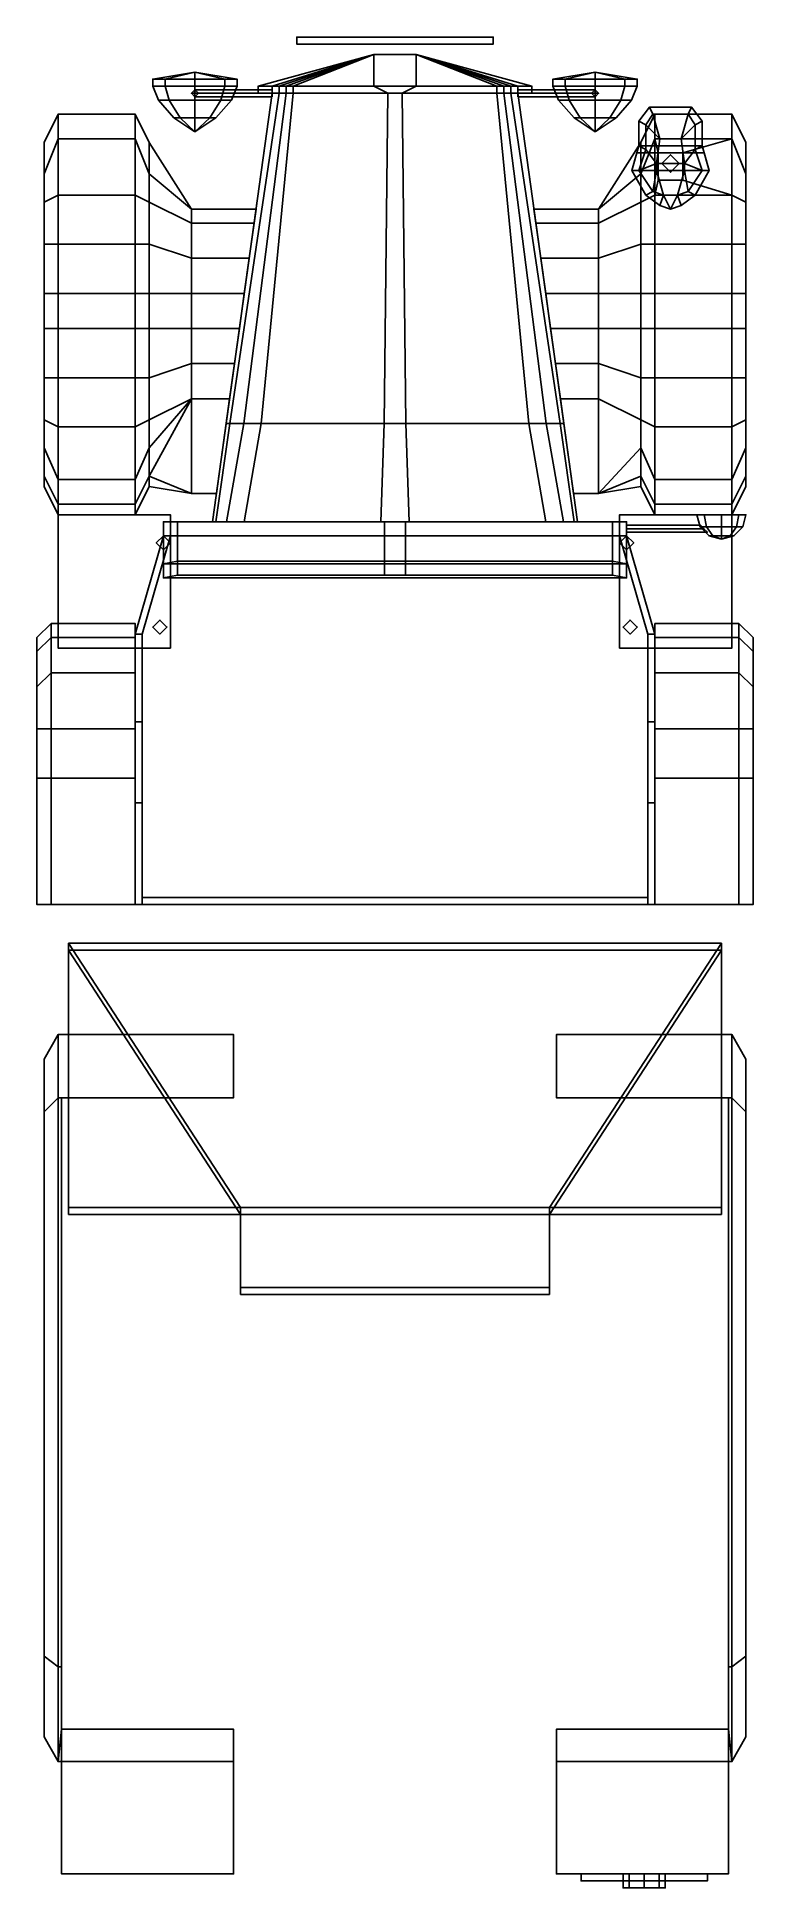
# Model space of a CAD drawing. Extents: x -1.02 to 1.02, y -2.73 to 2.54.
import ezdxf

# ---------------------------------------------------------------- set-up
doc = ezdxf.new("R2010")
doc.units = 0
doc.layers.get('0').update_dxf_attribs({"linetype": 'CONTINUOUS'})

msp = doc.modelspace()

# ---------------------------------------------------------------- linework, layer by layer
for points in [[(0.28, 2.54, 0.73), (0.28, 2.54, 0.57), (-0.28, 2.54, 0.57), (-0.28, 2.54, 0.73)], [(-0.28, 2.54, 0.57), (-0.28, 2.52, 0.57), (-0.28, 2.52, 0.73), (-0.28, 2.54, 0.73)], [(0.28, 2.54, 0.57), (0.28, 2.52, 0.57), (-0.28, 2.52, 0.57), (-0.28, 2.54, 0.57)], [(-0.28, 2.54, 0.73), (-0.28, 2.52, 0.73), (0.28, 2.52, 0.73), (0.28, 2.54, 0.73)], [(0.28, 2.52, 0.73), (0.28, 2.52, 0.57), (0.28, 2.54, 0.57), (0.28, 2.54, 0.73)], [(-0.06, 2.49, 0.58), (-0.39, 2.4, 0.54), (-0.35, 2.4, 0.88)], [(-0.06, 2.49, 0.58), (-0.35, 2.4, 0.51), (-0.39, 2.4, 0.54)], [(-0.06, 2.49, 0.58), (-0.35, 2.4, 0.88), (-0.33, 2.4, 0.91)], [(-0.06, 2.49, 0.58), (-0.33, 2.4, 0.91), (-0.31, 2.4, 0.93)], [(-0.06, 2.49, 0.58), (-0.31, 2.4, 0.93), (-0.29, 2.4, 0.94)], [(-0.06, 2.49, 0.58), (-0.29, 2.4, 0.94), (-0.06, 2.4, 0.97)], [(-0.28, 2.52, 0.73), (-0.28, 2.52, 0.57), (0.28, 2.52, 0.57), (0.28, 2.52, 0.73)], [(-0.06, 2.49, 0.58), (-0.06, 2.4, 0.97), (0.06, 2.4, 0.97), (0.06, 2.49, 0.58)], [(0.29, 2.4, 0.94), (0.29, 2.4, 0.94), (0.06, 2.49, 0.58), (0.06, 2.4, 0.97)], [(0.31, 2.4, 0.93), (0.31, 2.4, 0.93), (0.06, 2.49, 0.58), (0.29, 2.4, 0.94)], [(0.33, 2.4, 0.91), (0.33, 2.4, 0.91), (0.06, 2.49, 0.58), (0.31, 2.4, 0.93)], [(0.35, 2.4, 0.88), (0.35, 2.4, 0.88), (0.06, 2.49, 0.58), (0.33, 2.4, 0.91)], [(0.39, 2.4, 0.54), (0.39, 2.4, 0.54), (0.06, 2.49, 0.58), (0.35, 2.4, 0.88)], [(0.35, 2.4, 0.51), (0.35, 2.4, 0.51), (0.06, 2.49, 0.58), (0.39, 2.4, 0.54)], [(-0.6549, 2.42, 0.7651), (-0.69, 2.42, 0.85), (-0.57, 2.44, 0.85)], [(-0.69, 2.42, 0.85), (-0.6549, 2.42, 0.9349), (-0.57, 2.44, 0.85)], [(-0.57, 2.42, 0.73), (-0.6549, 2.42, 0.7651), (-0.57, 2.44, 0.85)], [(-0.6549, 2.42, 0.9349), (-0.57, 2.42, 0.97), (-0.57, 2.44, 0.85)], [(-0.45, 2.42, 0.85), (-0.4851, 2.42, 0.7651), (-0.57, 2.44, 0.85)], [(-0.4851, 2.42, 0.7651), (-0.57, 2.42, 0.73), (-0.57, 2.44, 0.85)], [(-0.57, 2.42, 0.97), (-0.4851, 2.42, 0.9349), (-0.57, 2.44, 0.85)], [(-0.4851, 2.42, 0.9349), (-0.45, 2.42, 0.85), (-0.57, 2.44, 0.85)], [(0.4851, 2.42, 0.7651), (0.45, 2.42, 0.85), (0.57, 2.44, 0.85)], [(0.45, 2.42, 0.85), (0.4851, 2.42, 0.9349), (0.57, 2.44, 0.85)], [(0.57, 2.42, 0.73), (0.4851, 2.42, 0.7651), (0.57, 2.44, 0.85)], [(0.4851, 2.42, 0.9349), (0.57, 2.42, 0.97), (0.57, 2.44, 0.85)], [(0.69, 2.42, 0.85), (0.6549, 2.42, 0.7651), (0.57, 2.44, 0.85)], [(0.6549, 2.42, 0.7651), (0.57, 2.42, 0.73), (0.57, 2.44, 0.85)], [(0.57, 2.42, 0.97), (0.6549, 2.42, 0.9349), (0.57, 2.44, 0.85)], [(0.6549, 2.42, 0.9349), (0.69, 2.42, 0.85), (0.57, 2.44, 0.85)], [(-0.6549, 2.42, 0.9349), (-0.69, 2.42, 0.85), (-0.69, 2.4, 0.85), (-0.6549, 2.4, 0.9349)], [(-0.69, 2.42, 0.85), (-0.6549, 2.42, 0.7651), (-0.6549, 2.4, 0.7651), (-0.69, 2.4, 0.85)], [(-0.6739, 2.36, 0.85), (-0.69, 2.4, 0.85), (-0.6549, 2.4, 0.7651), (-0.6435, 2.36, 0.7765)], [(-0.6435, 2.36, 0.9235), (-0.6549, 2.4, 0.9349), (-0.69, 2.4, 0.85), (-0.6739, 2.36, 0.85)], [(-0.57, 2.42, 0.97), (-0.6549, 2.42, 0.9349), (-0.6549, 2.4, 0.9349), (-0.57, 2.4, 0.97)], [(-0.6549, 2.42, 0.7651), (-0.57, 2.42, 0.73), (-0.57, 2.4, 0.73), (-0.6549, 2.4, 0.7651)], [(-0.6435, 2.36, 0.7765), (-0.6549, 2.4, 0.7651), (-0.57, 2.4, 0.73), (-0.57, 2.36, 0.7461)], [(-0.57, 2.36, 0.9539), (-0.57, 2.4, 0.97), (-0.6549, 2.4, 0.9349), (-0.6435, 2.36, 0.9235)], [(-0.57, 2.39, 0.7), (-0.58, 2.38, 0.69), (-0.58, 2.38, 0.75), (-0.57, 2.39, 0.75)], [(-0.35, 2.39, 0.7), (-0.35, 2.38, 0.69), (-0.58, 2.38, 0.69), (-0.57, 2.39, 0.7)], [(-0.58, 2.38, 0.69), (-0.57, 2.37, 0.7), (-0.57, 2.37, 0.75), (-0.58, 2.38, 0.75)], [(-0.35, 2.38, 0.69), (-0.35, 2.37, 0.7), (-0.57, 2.37, 0.7), (-0.58, 2.38, 0.69)], [(-0.4851, 2.42, 0.9349), (-0.57, 2.42, 0.97), (-0.57, 2.4, 0.97), (-0.4851, 2.4, 0.9349)], [(-0.57, 2.42, 0.73), (-0.4851, 2.42, 0.7651), (-0.4851, 2.4, 0.7651), (-0.57, 2.4, 0.73)], [(-0.57, 2.36, 0.7461), (-0.57, 2.4, 0.73), (-0.4851, 2.4, 0.7651), (-0.4965, 2.36, 0.7765)], [(-0.4965, 2.36, 0.9235), (-0.4851, 2.4, 0.9349), (-0.57, 2.4, 0.97), (-0.57, 2.36, 0.9539)], [(-0.56, 2.38, 0.71), (-0.57, 2.39, 0.7), (-0.57, 2.39, 0.75), (-0.56, 2.38, 0.75)], [(-0.35, 2.38, 0.71), (-0.35, 2.39, 0.7), (-0.57, 2.39, 0.7), (-0.56, 2.38, 0.71)], [(-0.57, 2.37, 0.7), (-0.56, 2.38, 0.71), (-0.56, 2.38, 0.75), (-0.57, 2.37, 0.75)], [(-0.35, 2.37, 0.7), (-0.35, 2.38, 0.71), (-0.56, 2.38, 0.71), (-0.57, 2.37, 0.7)], [(-0.35, 2.38, 0.68), (-0.52, 1.16, 0.68), (-0.481, 1.44, 1.1189), (-0.35, 2.38, 0.88)], [(0.35, 2.38, 0.68), (0.52, 1.16, 0.68), (-0.52, 1.16, 0.68), (-0.35, 2.38, 0.68)], [(-0.4965, 2.36, 0.7765), (-0.4851, 2.4, 0.7651), (-0.45, 2.4, 0.85), (-0.4661, 2.36, 0.85)], [(-0.4661, 2.36, 0.85), (-0.45, 2.4, 0.85), (-0.4851, 2.4, 0.9349), (-0.4965, 2.36, 0.9235)], [(-0.45, 2.42, 0.85), (-0.4851, 2.42, 0.9349), (-0.4851, 2.4, 0.9349), (-0.45, 2.4, 0.85)], [(-0.4851, 2.42, 0.7651), (-0.45, 2.42, 0.85), (-0.45, 2.4, 0.85), (-0.4851, 2.4, 0.7651)], [(-0.35, 2.38, 0.88), (-0.481, 1.44, 1.1189), (-0.471, 1.44, 1.1689), (-0.33, 2.38, 0.91)], [(-0.33, 2.38, 0.91), (-0.471, 1.44, 1.1689), (-0.431, 1.44, 1.2089), (-0.31, 2.38, 0.93)], [(-0.31, 2.38, 0.93), (-0.431, 1.44, 1.2089), (-0.381, 1.44, 1.2289), (-0.29, 2.38, 0.94)], [(-0.39, 2.4, 0.54), (-0.39, 2.38, 0.54), (-0.35, 2.38, 0.88), (-0.35, 2.4, 0.88)], [(-0.35, 2.4, 0.51), (-0.35, 2.38, 0.51), (-0.39, 2.38, 0.54), (-0.39, 2.4, 0.54)], [(-0.39, 2.38, 0.54), (-0.35, 2.38, 0.68), (-0.35, 2.38, 0.68), (-0.35, 2.38, 0.88)], [(-0.35, 2.38, 0.51), (-0.35, 2.38, 0.68), (-0.35, 2.38, 0.68), (-0.39, 2.38, 0.54)], [(-0.29, 2.38, 0.94), (-0.381, 1.44, 1.2289), (-0.031, 1.44, 1.2589), (-0.02, 2.38, 0.97)], [(-0.35, 2.4, 0.88), (-0.35, 2.38, 0.88), (-0.33, 2.38, 0.91), (-0.33, 2.4, 0.91)], [(-0.33, 2.4, 0.91), (-0.33, 2.38, 0.91), (-0.31, 2.38, 0.93), (-0.31, 2.4, 0.93)], [(-0.31, 2.4, 0.93), (-0.31, 2.38, 0.93), (-0.29, 2.38, 0.94), (-0.29, 2.4, 0.94)], [(-0.29, 2.4, 0.94), (-0.29, 2.38, 0.94), (-0.02, 2.38, 0.97), (-0.06, 2.4, 0.97)], [(-0.06, 2.4, 0.97), (-0.02, 2.38, 0.97), (0.02, 2.38, 0.97), (0.06, 2.4, 0.97)], [(-0.02, 2.38, 0.97), (-0.031, 1.44, 1.2589), (0.031, 1.44, 1.2589), (0.02, 2.38, 0.97)], [(0.29, 2.38, 0.94), (0.29, 2.4, 0.94), (0.06, 2.4, 0.97), (0.02, 2.38, 0.97)], [(0.02, 2.38, 0.97), (0.031, 1.44, 1.2589), (0.381, 1.44, 1.2289), (0.29, 2.38, 0.94)], [(0.31, 2.38, 0.93), (0.31, 2.4, 0.93), (0.29, 2.4, 0.94), (0.29, 2.38, 0.94)], [(0.29, 2.38, 0.94), (0.381, 1.44, 1.2289), (0.431, 1.44, 1.2089), (0.31, 2.38, 0.93)], [(0.33, 2.38, 0.91), (0.33, 2.4, 0.91), (0.31, 2.4, 0.93), (0.31, 2.38, 0.93)], [(0.31, 2.38, 0.93), (0.431, 1.44, 1.2089), (0.471, 1.44, 1.1689), (0.33, 2.38, 0.91)], [(0.35, 2.38, 0.88), (0.35, 2.4, 0.88), (0.33, 2.4, 0.91), (0.33, 2.38, 0.91)], [(0.33, 2.38, 0.91), (0.471, 1.44, 1.1689), (0.481, 1.44, 1.1189), (0.35, 2.38, 0.88)], [(0.39, 2.38, 0.54), (0.39, 2.4, 0.54), (0.35, 2.4, 0.88), (0.35, 2.38, 0.88)], [(0.35, 2.38, 0.51), (0.35, 2.4, 0.51), (0.39, 2.4, 0.54), (0.39, 2.38, 0.54)], [(0.35, 2.38, 0.69), (0.35, 2.39, 0.7), (0.57, 2.39, 0.7), (0.58, 2.38, 0.69)], [(0.35, 2.39, 0.7), (0.35, 2.38, 0.71), (0.56, 2.38, 0.71), (0.57, 2.39, 0.7)], [(0.481, 1.44, 1.1189), (0.52, 1.16, 0.68), (0.35, 2.38, 0.68), (0.35, 2.38, 0.88)], [(0.35, 2.38, 0.68), (0.39, 2.38, 0.54), (0.35, 2.38, 0.88), (0.35, 2.38, 0.68)], [(0.35, 2.38, 0.68), (0.35, 2.38, 0.51), (0.39, 2.38, 0.54), (0.35, 2.38, 0.68)], [(0.35, 2.38, 0.71), (0.35, 2.37, 0.7), (0.57, 2.37, 0.7), (0.56, 2.38, 0.71)], [(0.35, 2.37, 0.7), (0.35, 2.38, 0.69), (0.58, 2.38, 0.69), (0.57, 2.37, 0.7)], [(0.4851, 2.42, 0.9349), (0.45, 2.42, 0.85), (0.45, 2.4, 0.85), (0.4851, 2.4, 0.9349)], [(0.45, 2.42, 0.85), (0.4851, 2.42, 0.7651), (0.4851, 2.4, 0.7651), (0.45, 2.4, 0.85)], [(0.4661, 2.36, 0.85), (0.45, 2.4, 0.85), (0.4851, 2.4, 0.7651), (0.4965, 2.36, 0.7765)], [(0.4965, 2.36, 0.9235), (0.4851, 2.4, 0.9349), (0.45, 2.4, 0.85), (0.4661, 2.36, 0.85)], [(0.57, 2.42, 0.97), (0.4851, 2.42, 0.9349), (0.4851, 2.4, 0.9349), (0.57, 2.4, 0.97)], [(0.4851, 2.42, 0.7651), (0.57, 2.42, 0.73), (0.57, 2.4, 0.73), (0.4851, 2.4, 0.7651)], [(0.4965, 2.36, 0.7765), (0.4851, 2.4, 0.7651), (0.57, 2.4, 0.73), (0.57, 2.36, 0.7461)], [(0.57, 2.36, 0.9539), (0.57, 2.4, 0.97), (0.4851, 2.4, 0.9349), (0.4965, 2.36, 0.9235)], [(0.57, 2.39, 0.7), (0.56, 2.38, 0.71), (0.56, 2.38, 0.75), (0.57, 2.39, 0.75)], [(0.56, 2.38, 0.71), (0.57, 2.37, 0.7), (0.57, 2.37, 0.75), (0.56, 2.38, 0.75)], [(0.6549, 2.42, 0.9349), (0.57, 2.42, 0.97), (0.57, 2.4, 0.97), (0.6549, 2.4, 0.9349)], [(0.57, 2.42, 0.73), (0.6549, 2.42, 0.7651), (0.6549, 2.4, 0.7651), (0.57, 2.4, 0.73)], [(0.57, 2.36, 0.7461), (0.57, 2.4, 0.73), (0.6549, 2.4, 0.7651), (0.6435, 2.36, 0.7765)], [(0.6435, 2.36, 0.9235), (0.6549, 2.4, 0.9349), (0.57, 2.4, 0.97), (0.57, 2.36, 0.9539)], [(0.58, 2.38, 0.69), (0.57, 2.39, 0.7), (0.57, 2.39, 0.75), (0.58, 2.38, 0.75)], [(0.57, 2.37, 0.7), (0.58, 2.38, 0.69), (0.58, 2.38, 0.75), (0.57, 2.37, 0.75)], [(0.6435, 2.36, 0.7765), (0.6549, 2.4, 0.7651), (0.69, 2.4, 0.85), (0.6739, 2.36, 0.85)], [(0.6739, 2.36, 0.85), (0.69, 2.4, 0.85), (0.6549, 2.4, 0.9349), (0.6435, 2.36, 0.9235)], [(0.69, 2.42, 0.85), (0.6549, 2.42, 0.9349), (0.6549, 2.4, 0.9349), (0.69, 2.4, 0.85)], [(0.6549, 2.42, 0.7651), (0.69, 2.42, 0.85), (0.69, 2.4, 0.85), (0.6549, 2.4, 0.7651)], [(-1, 2.24, 0.62), (-1, 2.15, 0.76), (-0.96, 2.25, 0.76), (-0.96, 2.32, 0.62)], [(-0.96, 2.32, 0.62), (-0.96, 2.25, 0.76), (-0.74, 2.25, 0.76), (-0.74, 2.32, 0.62)], [(-0.74, 2.32, 0.62), (-0.74, 2.25, 0.76), (-0.7, 2.15, 0.76), (-0.7, 2.24, 0.62)], [(-0.63, 2.31, 0.85), (-0.6739, 2.36, 0.85), (-0.6435, 2.36, 0.7765), (-0.6124, 2.31, 0.8076)], [(-0.6124, 2.31, 0.8924), (-0.6435, 2.36, 0.9235), (-0.6739, 2.36, 0.85), (-0.63, 2.31, 0.85)], [(-0.6124, 2.31, 0.8076), (-0.6435, 2.36, 0.7765), (-0.57, 2.36, 0.7461), (-0.57, 2.31, 0.79)], [(-0.57, 2.31, 0.91), (-0.57, 2.36, 0.9539), (-0.6435, 2.36, 0.9235), (-0.6124, 2.31, 0.8924)], [(-0.57, 2.31, 0.79), (-0.57, 2.36, 0.7461), (-0.4965, 2.36, 0.7765), (-0.5276, 2.31, 0.8076)], [(-0.5276, 2.31, 0.8924), (-0.4965, 2.36, 0.9235), (-0.57, 2.36, 0.9539), (-0.57, 2.31, 0.91)], [(-0.5276, 2.31, 0.8076), (-0.4965, 2.36, 0.7765), (-0.4661, 2.36, 0.85), (-0.51, 2.31, 0.85)], [(-0.51, 2.31, 0.85), (-0.4661, 2.36, 0.85), (-0.4965, 2.36, 0.9235), (-0.5276, 2.31, 0.8924)], [(0.51, 2.31, 0.85), (0.4661, 2.36, 0.85), (0.4965, 2.36, 0.7765), (0.5276, 2.31, 0.8076)], [(0.5276, 2.31, 0.8924), (0.4965, 2.36, 0.9235), (0.4661, 2.36, 0.85), (0.51, 2.31, 0.85)], [(0.5276, 2.31, 0.8076), (0.4965, 2.36, 0.7765), (0.57, 2.36, 0.7461), (0.57, 2.31, 0.79)], [(0.57, 2.31, 0.91), (0.57, 2.36, 0.9539), (0.4965, 2.36, 0.9235), (0.5276, 2.31, 0.8924)], [(0.57, 2.31, 0.79), (0.57, 2.36, 0.7461), (0.6435, 2.36, 0.7765), (0.6124, 2.31, 0.8076)], [(0.6124, 2.31, 0.8924), (0.6435, 2.36, 0.9235), (0.57, 2.36, 0.9539), (0.57, 2.31, 0.91)], [(0.6124, 2.31, 0.8076), (0.6435, 2.36, 0.7765), (0.6739, 2.36, 0.85), (0.63, 2.31, 0.85)], [(0.63, 2.31, 0.85), (0.6739, 2.36, 0.85), (0.6435, 2.36, 0.9235), (0.6124, 2.31, 0.8924)], [(0.695, 2.3, 0.99), (0.715, 2.29, 1.03), (0.735, 2.32, 1.03), (0.725, 2.34, 0.99)], [(0.7, 2.24, 0.62), (0.7, 2.15, 0.76), (0.74, 2.25, 0.76), (0.74, 2.32, 0.62)], [(0.715, 2.29, 1.03), (0.755, 2.25, 1.05), (0.755, 2.25, 1.05), (0.735, 2.32, 1.03)], [(0.725, 2.34, 0.99), (0.735, 2.32, 1.03), (0.835, 2.32, 1.03), (0.845, 2.34, 0.99)], [(0.735, 2.32, 1.03), (0.755, 2.25, 1.05), (0.815, 2.25, 1.05), (0.835, 2.32, 1.03)], [(0.74, 2.32, 0.62), (0.74, 2.25, 0.76), (0.96, 2.25, 0.76), (0.96, 2.32, 0.62)], [(0.835, 2.32, 1.03), (0.815, 2.25, 1.05), (0.815, 2.25, 1.05), (0.855, 2.29, 1.03)], [(0.845, 2.34, 0.99), (0.835, 2.32, 1.03), (0.855, 2.29, 1.03), (0.875, 2.3, 0.99)], [(0.96, 2.32, 0.62), (0.96, 2.25, 0.76), (1, 2.15, 0.76), (1, 2.24, 0.62)], [(-0.57, 2.27, 0.85), (-0.63, 2.31, 0.85), (-0.6124, 2.31, 0.8076), (-0.57, 2.27, 0.85)], [(-0.57, 2.27, 0.85), (-0.6124, 2.31, 0.8924), (-0.63, 2.31, 0.85), (-0.57, 2.27, 0.85)], [(-0.57, 2.27, 0.85), (-0.6124, 2.31, 0.8076), (-0.57, 2.31, 0.79), (-0.57, 2.27, 0.85)], [(-0.57, 2.27, 0.85), (-0.57, 2.31, 0.91), (-0.6124, 2.31, 0.8924), (-0.57, 2.27, 0.85)], [(-0.57, 2.27, 0.85), (-0.57, 2.31, 0.79), (-0.5276, 2.31, 0.8076), (-0.57, 2.27, 0.85)], [(-0.57, 2.27, 0.85), (-0.5276, 2.31, 0.8076), (-0.51, 2.31, 0.85), (-0.57, 2.27, 0.85)], [(-0.57, 2.27, 0.85), (-0.51, 2.31, 0.85), (-0.5276, 2.31, 0.8924), (-0.57, 2.27, 0.85)], [(-0.57, 2.27, 0.85), (-0.5276, 2.31, 0.8924), (-0.57, 2.31, 0.91), (-0.57, 2.27, 0.85)], [(0.57, 2.27, 0.85), (0.51, 2.31, 0.85), (0.5276, 2.31, 0.8076), (0.57, 2.27, 0.85)], [(0.57, 2.27, 0.85), (0.5276, 2.31, 0.8924), (0.51, 2.31, 0.85), (0.57, 2.27, 0.85)], [(0.57, 2.27, 0.85), (0.5276, 2.31, 0.8076), (0.57, 2.31, 0.79), (0.57, 2.27, 0.85)], [(0.57, 2.27, 0.85), (0.57, 2.31, 0.91), (0.5276, 2.31, 0.8924), (0.57, 2.27, 0.85)], [(0.57, 2.27, 0.85), (0.57, 2.31, 0.79), (0.6124, 2.31, 0.8076), (0.57, 2.27, 0.85)], [(0.57, 2.27, 0.85), (0.6124, 2.31, 0.8076), (0.63, 2.31, 0.85), (0.57, 2.27, 0.85)], [(0.57, 2.27, 0.85), (0.63, 2.31, 0.85), (0.6124, 2.31, 0.8924), (0.57, 2.27, 0.85)], [(0.57, 2.27, 0.85), (0.6124, 2.31, 0.8924), (0.57, 2.31, 0.91), (0.57, 2.27, 0.85)], [(0.695, 2.23, 0.99), (0.715, 2.22, 1.03), (0.715, 2.29, 1.03), (0.695, 2.3, 0.99)], [(0.715, 2.22, 1.03), (0.745, 2.18, 1.05), (0.755, 2.25, 1.05), (0.715, 2.29, 1.03)], [(0.855, 2.29, 1.03), (0.815, 2.25, 1.05), (0.825, 2.18, 1.05), (0.855, 2.22, 1.03)], [(0.875, 2.3, 0.99), (0.855, 2.29, 1.03), (0.855, 2.22, 1.03), (0.875, 2.23, 0.99)], [(-1, 2.15, 0.76), (-1, 2.07, 0.84), (-0.96, 2.09, 0.91), (-0.96, 2.25, 0.76)], [(-0.96, 2.25, 0.76), (-0.96, 2.09, 0.91), (-0.74, 2.09, 0.91), (-0.74, 2.25, 0.76)], [(-0.74, 2.25, 0.76), (-0.74, 2.09, 0.91), (-0.7, 2.07, 0.84), (-0.7, 2.15, 0.76)], [(-0.7, 2.24, 0.62), (-0.7, 2.15, 0.76), (-0.58, 2.05, 0.68)], [(0.58, 2.05, 0.68), (0.58, 2.05, 0.68), (0.7, 2.15, 0.76), (0.7, 2.24, 0.62)], [(0.675, 2.16, 0.96), (0.675, 2.16, 0.99), (0.695, 2.23, 0.99), (0.6893, 2.21, 0.96)], [(0.675, 2.16, 0.99), (0.695, 2.16, 1.03), (0.715, 2.22, 1.03), (0.695, 2.23, 0.99)], [(0.6893, 2.21, 0.96), (0.695, 2.23, 0.99), (0.875, 2.23, 0.99), (0.8807, 2.21, 0.96)], [(0.695, 2.16, 1.03), (0.695, 2.16, 1.03), (0.745, 2.18, 1.05), (0.715, 2.22, 1.03)], [(0.7, 2.15, 0.76), (0.7, 2.07, 0.84), (0.74, 2.09, 0.91), (0.74, 2.25, 0.76)], [(0.74, 2.25, 0.76), (0.75, 2.21, 0.7975), (0.82, 2.21, 0.7975), (0.96, 2.25, 0.76)], [(0.74, 2.25, 0.76), (0.74, 2.09, 0.91), (0.75, 2.1327, 0.87), (0.75, 2.21, 0.7975)], [(0.825, 2.18, 1.05), (0.815, 2.25, 1.05), (0.755, 2.25, 1.05), (0.745, 2.18, 1.05)], [(0.82, 2.21, 0.7975), (0.82, 2.1327, 0.87), (0.96, 2.09, 0.91), (0.96, 2.25, 0.76)], [(0.855, 2.22, 1.03), (0.825, 2.18, 1.05), (0.875, 2.16, 1.03)], [(0.875, 2.23, 0.99), (0.855, 2.22, 1.03), (0.875, 2.16, 1.03), (0.895, 2.16, 0.99)], [(0.8807, 2.21, 0.96), (0.875, 2.23, 0.99), (0.895, 2.16, 0.99), (0.895, 2.16, 0.96)], [(0.96, 2.25, 0.76), (0.96, 2.09, 0.91), (1, 2.07, 0.84), (1, 2.15, 0.76)], [(0.695, 2.16, 1.03), (0.695, 2.16, 1.03), (0.745, 2.16, 1.05), (0.745, 2.18, 1.05)], [(0.745, 2.18, 1.05), (0.745, 2.16, 1.05), (0.825, 2.16, 1.05), (0.825, 2.18, 1.05)], [(0.75, 2.21, 0.87), (0.75, 2.1327, 0.87), (0.82, 2.1327, 0.87), (0.82, 2.21, 0.87)], [(0.75, 2.21, 0.7975), (0.75, 2.21, 0.87), (0.82, 2.21, 0.87), (0.82, 2.21, 0.7975)], [(0.75, 2.1327, 0.87), (0.75, 2.1327, 0.87), (0.75, 2.21, 0.87), (0.75, 2.21, 0.7975)], [(0.785, 2.205, 0.87), (0.76, 2.18, 0.87), (0.76, 2.18, 0.96), (0.785, 2.205, 0.96)], [(0.76, 2.18, 0.87), (0.785, 2.155, 0.87), (0.785, 2.155, 0.96), (0.76, 2.18, 0.96)], [(0.81, 2.18, 0.87), (0.785, 2.205, 0.87), (0.785, 2.205, 0.96), (0.81, 2.18, 0.96)], [(0.785, 2.155, 0.87), (0.81, 2.18, 0.87), (0.81, 2.18, 0.96), (0.785, 2.155, 0.96)], [(0.82, 2.21, 0.7975), (0.82, 2.21, 0.87), (0.82, 2.1327, 0.87)], [(0.825, 2.18, 1.05), (0.825, 2.16, 1.05), (0.875, 2.16, 1.03)], [(-0.7, 2.15, 0.76), (-0.7, 2.07, 0.84), (-0.58, 2.01, 0.72), (-0.58, 2.05, 0.68)], [(0.58, 2.05, 0.68), (0.58, 2.01, 0.72), (0.7, 2.07, 0.84), (0.7, 2.15, 0.76)], [(0.715, 2.09, 0.96), (0.715, 2.09, 0.99), (0.675, 2.16, 0.99), (0.675, 2.16, 0.96)], [(0.715, 2.09, 0.99), (0.735, 2.1, 1.03), (0.695, 2.16, 1.03), (0.675, 2.16, 0.99)], [(0.695, 2.16, 1.03), (0.695, 2.16, 1.03), (0.735, 2.1, 1.03), (0.745, 2.16, 1.05)], [(0.735, 2.1, 1.03), (0.735, 2.1, 1.03), (0.765, 2.09, 1.03), (0.745, 2.16, 1.05)], [(0.75, 2.1327, 0.87), (0.74, 2.09, 0.91), (0.96, 2.09, 0.91), (0.82, 2.1327, 0.87)], [(0.805, 2.09, 1.03), (0.825, 2.16, 1.05), (0.745, 2.16, 1.05), (0.765, 2.09, 1.03)], [(0.805, 2.09, 1.03), (0.805, 2.09, 1.03), (0.835, 2.1, 1.03), (0.825, 2.16, 1.05)], [(0.835, 2.1, 1.03), (0.835, 2.1, 1.03), (0.875, 2.16, 1.03), (0.825, 2.16, 1.05)], [(0.895, 2.16, 0.99), (0.875, 2.16, 1.03), (0.835, 2.1, 1.03), (0.855, 2.09, 0.99)], [(0.895, 2.16, 0.96), (0.895, 2.16, 0.99), (0.855, 2.09, 0.99), (0.855, 2.09, 0.96)], [(-1, 2.07, 0.84), (-1, 1.95, 0.9), (-0.96, 1.95, 0.98), (-0.96, 2.09, 0.91)], [(-0.96, 2.09, 0.91), (-0.96, 1.95, 0.98), (-0.74, 1.95, 0.98), (-0.74, 2.09, 0.91)], [(-0.74, 2.09, 0.91), (-0.74, 1.95, 0.98), (-0.7, 1.95, 0.9), (-0.7, 2.07, 0.84)], [(-0.7, 2.07, 0.84), (-0.7, 1.95, 0.9), (-0.58, 1.91, 0.77), (-0.58, 2.01, 0.72)], [(0.58, 2.01, 0.72), (0.58, 1.91, 0.77), (0.7, 1.95, 0.9), (0.7, 2.07, 0.84)], [(0.7, 2.07, 0.84), (0.7, 1.95, 0.9), (0.74, 1.95, 0.98), (0.74, 2.09, 0.91)], [(0.755, 2.06, 0.99), (0.765, 2.09, 1.03), (0.735, 2.1, 1.03), (0.715, 2.09, 0.99)], [(0.755, 2.06, 0.96), (0.755, 2.06, 0.99), (0.715, 2.09, 0.99), (0.715, 2.09, 0.96)], [(0.74, 2.09, 0.91), (0.74, 1.95, 0.98), (0.96, 1.95, 0.98), (0.96, 2.09, 0.91)], [(0.785, 2.05, 0.99), (0.765, 2.09, 1.03), (0.765, 2.09, 1.03), (0.755, 2.06, 0.99)], [(0.785, 2.05, 0.96), (0.785, 2.05, 0.99), (0.755, 2.06, 0.99), (0.755, 2.06, 0.96)], [(0.805, 2.09, 1.03), (0.765, 2.09, 1.03), (0.765, 2.09, 1.03), (0.785, 2.05, 0.99)], [(0.815, 2.06, 0.99), (0.805, 2.09, 1.03), (0.805, 2.09, 1.03), (0.785, 2.05, 0.99)], [(0.815, 2.06, 0.96), (0.815, 2.06, 0.99), (0.785, 2.05, 0.99), (0.785, 2.05, 0.96)], [(0.855, 2.09, 0.99), (0.835, 2.1, 1.03), (0.805, 2.09, 1.03), (0.815, 2.06, 0.99)], [(0.855, 2.09, 0.96), (0.855, 2.09, 0.99), (0.815, 2.06, 0.99), (0.815, 2.06, 0.96)], [(0.96, 2.09, 0.91), (0.96, 1.95, 0.98), (1, 1.95, 0.9), (1, 2.07, 0.84)], [(-0.58, 2.05, 0.68), (-0.58, 2.01, 0.72), (-0.4016, 2.01, 0.72), (-0.396, 2.05, 0.68)], [(-0.58, 2.01, 0.72), (-0.58, 1.91, 0.77), (-0.4155, 1.91, 0.77), (-0.4016, 2.01, 0.72)], [(0.396, 2.05, 0.68), (0.4016, 2.01, 0.72), (0.58, 2.01, 0.72), (0.58, 2.05, 0.68)], [(0.4016, 2.01, 0.72), (0.4155, 1.91, 0.77), (0.58, 1.91, 0.77), (0.58, 2.01, 0.72)], [(-1, 1.95, 0.9), (-1, 1.81, 0.94), (-0.96, 1.81, 1.01), (-0.96, 1.95, 0.98)], [(-0.96, 1.95, 0.98), (-0.96, 1.81, 1.01), (-0.74, 1.81, 1.01), (-0.74, 1.95, 0.98)], [(-0.74, 1.95, 0.98), (-0.74, 1.81, 1.01), (-0.7, 1.81, 0.94), (-0.7, 1.95, 0.9)], [(-0.7, 1.95, 0.9), (-0.7, 1.81, 0.94), (-0.58, 1.81, 0.79), (-0.58, 1.91, 0.77)], [(0.58, 1.91, 0.77), (0.58, 1.81, 0.79), (0.7, 1.81, 0.94), (0.7, 1.95, 0.9)], [(0.7, 1.95, 0.9), (0.7, 1.81, 0.94), (0.74, 1.81, 1.01), (0.74, 1.95, 0.98)], [(0.74, 1.95, 0.98), (0.74, 1.81, 1.01), (0.96, 1.81, 1.01), (0.96, 1.95, 0.98)], [(0.96, 1.95, 0.98), (0.96, 1.81, 1.01), (1, 1.81, 0.94), (1, 1.95, 0.9)], [(-0.58, 1.91, 0.77), (-0.58, 1.81, 0.79), (-0.4294, 1.81, 0.79), (-0.4155, 1.91, 0.77)], [(0.4155, 1.91, 0.77), (0.4294, 1.81, 0.79), (0.58, 1.81, 0.79), (0.58, 1.91, 0.77)], [(-1, 1.81, 0.94), (-1, 1.71, 0.94), (-0.96, 1.71, 1.01), (-0.96, 1.81, 1.01)], [(-0.96, 1.81, 1.01), (-0.96, 1.71, 1.01), (-0.74, 1.71, 1.01), (-0.74, 1.81, 1.01)], [(-0.74, 1.81, 1.01), (-0.74, 1.71, 1.01), (-0.7, 1.71, 0.94), (-0.7, 1.81, 0.94)], [(-0.7, 1.81, 0.94), (-0.7, 1.71, 0.94), (-0.58, 1.71, 0.79), (-0.58, 1.81, 0.79)], [(-0.58, 1.81, 0.79), (-0.58, 1.71, 0.79), (-0.4434, 1.71, 0.79), (-0.4294, 1.81, 0.79)], [(0.4294, 1.81, 0.79), (0.4434, 1.71, 0.79), (0.58, 1.71, 0.79), (0.58, 1.81, 0.79)], [(0.58, 1.81, 0.79), (0.58, 1.71, 0.79), (0.7, 1.71, 0.94), (0.7, 1.81, 0.94)], [(0.7, 1.81, 0.94), (0.7, 1.71, 0.94), (0.74, 1.71, 1.01), (0.74, 1.81, 1.01)], [(0.74, 1.81, 1.01), (0.74, 1.71, 1.01), (0.96, 1.71, 1.01), (0.96, 1.81, 1.01)], [(0.96, 1.81, 1.01), (0.96, 1.71, 1.01), (1, 1.71, 0.94), (1, 1.81, 0.94)], [(-0.96, 1.57, 0.98), (-0.96, 1.71, 1.01), (-1, 1.71, 0.94), (-1, 1.57, 0.9)], [(-0.74, 1.57, 0.98), (-0.74, 1.71, 1.01), (-0.96, 1.71, 1.01), (-0.96, 1.57, 0.98)], [(-0.7, 1.57, 0.9), (-0.7, 1.71, 0.94), (-0.74, 1.71, 1.01), (-0.74, 1.57, 0.98)], [(-0.58, 1.61, 0.78), (-0.58, 1.71, 0.79), (-0.7, 1.71, 0.94), (-0.7, 1.57, 0.9)], [(-0.58, 1.71, 0.79), (-0.58, 1.61, 0.78), (-0.4573, 1.61, 0.78), (-0.4434, 1.71, 0.79)], [(0.4434, 1.71, 0.79), (0.4573, 1.61, 0.78), (0.58, 1.61, 0.78), (0.58, 1.71, 0.79)], [(0.7, 1.57, 0.9), (0.7, 1.71, 0.94), (0.58, 1.71, 0.79), (0.58, 1.61, 0.78)], [(0.74, 1.57, 0.98), (0.74, 1.71, 1.01), (0.7, 1.71, 0.94), (0.7, 1.57, 0.9)], [(0.96, 1.57, 0.98), (0.96, 1.71, 1.01), (0.74, 1.71, 1.01), (0.74, 1.57, 0.98)], [(1, 1.57, 0.9), (1, 1.71, 0.94), (0.96, 1.71, 1.01), (0.96, 1.57, 0.98)], [(-0.58, 1.51, 0.76), (-0.58, 1.61, 0.78), (-0.7, 1.57, 0.9), (-0.7, 1.45, 0.84)], [(-0.58, 1.61, 0.78), (-0.58, 1.51, 0.76), (-0.4712, 1.51, 0.76), (-0.4573, 1.61, 0.78)], [(0.4573, 1.61, 0.78), (0.4712, 1.51, 0.76), (0.58, 1.51, 0.76), (0.58, 1.61, 0.78)], [(0.7, 1.45, 0.84), (0.7, 1.57, 0.9), (0.58, 1.61, 0.78), (0.58, 1.51, 0.76)], [(-0.96, 1.43, 0.91), (-0.96, 1.57, 0.98), (-1, 1.57, 0.9), (-1, 1.45, 0.84)], [(-0.74, 1.43, 0.91), (-0.74, 1.57, 0.98), (-0.96, 1.57, 0.98), (-0.96, 1.43, 0.91)], [(-0.7, 1.45, 0.84), (-0.7, 1.57, 0.9), (-0.74, 1.57, 0.98), (-0.74, 1.43, 0.91)], [(0.74, 1.43, 0.91), (0.74, 1.57, 0.98), (0.7, 1.57, 0.9), (0.7, 1.45, 0.84)], [(0.96, 1.43, 0.91), (0.96, 1.57, 0.98), (0.74, 1.57, 0.98), (0.74, 1.43, 0.91)], [(1, 1.45, 0.84), (1, 1.57, 0.9), (0.96, 1.57, 0.98), (0.96, 1.43, 0.91)], [(-0.58, 1.51, 0.76), (-0.58, 1.51, 0.76), (-0.7, 1.45, 0.84), (-0.7, 1.37, 0.76)], [(-0.58, 1.51, 0.76), (-0.58, 1.51, 0.76), (-0.7, 1.37, 0.76), (-0.7, 1.29, 0.62)], [(-0.7, 1.29, 0.62), (-0.7, 1.29, 0.62), (-0.58, 1.24, 0.68), (-0.58, 1.51, 0.76)], [(-0.58, 1.51, 0.76), (-0.58, 1.24, 0.68), (-0.5089, 1.24, 0.68), (-0.4712, 1.51, 0.76)], [(0.4712, 1.51, 0.76), (0.5089, 1.24, 0.68), (0.58, 1.24, 0.68), (0.58, 1.51, 0.76)], [(0.7, 1.37, 0.76), (0.7, 1.45, 0.84), (0.58, 1.51, 0.76), (0.58, 1.24, 0.68)], [(-0.96, 1.28, 0.76), (-0.96, 1.43, 0.91), (-1, 1.45, 0.84), (-1, 1.37, 0.76)], [(-0.74, 1.28, 0.76), (-0.74, 1.43, 0.91), (-0.96, 1.43, 0.91), (-0.96, 1.28, 0.76)], [(-0.7, 1.37, 0.76), (-0.7, 1.45, 0.84), (-0.74, 1.43, 0.91), (-0.74, 1.28, 0.76)], [(-0.481, 1.44, 1.1189), (-0.52, 1.16, 1.19), (-0.51, 1.16, 1.26), (-0.471, 1.44, 1.1689)], [(-0.52, 1.16, 0.68), (-0.52, 1.16, 0.68), (-0.52, 1.16, 1.19), (-0.481, 1.44, 1.1189)], [(-0.471, 1.44, 1.1689), (-0.51, 1.16, 1.26), (-0.48, 1.16, 1.3), (-0.431, 1.44, 1.2089)], [(-0.431, 1.44, 1.2089), (-0.48, 1.16, 1.3), (-0.43, 1.16, 1.32), (-0.381, 1.44, 1.2289)], [(-0.381, 1.44, 1.2289), (-0.43, 1.16, 1.32), (-0.04, 1.16, 1.34), (-0.031, 1.44, 1.2589)], [(-0.031, 1.44, 1.2589), (-0.04, 1.16, 1.34), (0.04, 1.16, 1.34), (0.031, 1.44, 1.2589)], [(0.031, 1.44, 1.2589), (0.04, 1.16, 1.34), (0.43, 1.16, 1.32), (0.381, 1.44, 1.2289)], [(0.381, 1.44, 1.2289), (0.43, 1.16, 1.32), (0.48, 1.16, 1.3), (0.431, 1.44, 1.2089)], [(0.431, 1.44, 1.2089), (0.48, 1.16, 1.3), (0.51, 1.16, 1.26), (0.471, 1.44, 1.1689)], [(0.471, 1.44, 1.1689), (0.51, 1.16, 1.26), (0.52, 1.16, 1.19), (0.481, 1.44, 1.1189)], [(0.481, 1.44, 1.1189), (0.52, 1.16, 1.19), (0.52, 1.16, 0.68)], [(0.74, 1.28, 0.76), (0.74, 1.43, 0.91), (0.7, 1.45, 0.84), (0.7, 1.37, 0.76)], [(0.96, 1.28, 0.76), (0.96, 1.43, 0.91), (0.74, 1.43, 0.91), (0.74, 1.28, 0.76)], [(1, 1.37, 0.76), (1, 1.45, 0.84), (0.96, 1.43, 0.91), (0.96, 1.28, 0.76)], [(-0.96, 1.21, 0.62), (-0.96, 1.28, 0.76), (-1, 1.37, 0.76), (-1, 1.29, 0.62)], [(-0.7, 1.29, 0.62), (-0.7, 1.37, 0.76), (-0.74, 1.28, 0.76), (-0.74, 1.21, 0.62)], [(0.7, 1.29, 0.62), (0.7, 1.37, 0.76), (0.58, 1.24, 0.68)], [(0.74, 1.21, 0.62), (0.74, 1.28, 0.76), (0.7, 1.37, 0.76), (0.7, 1.29, 0.62)], [(1, 1.29, 0.62), (1, 1.37, 0.76), (0.96, 1.28, 0.76), (0.96, 1.21, 0.62)], [(-0.96, 1.18, 0.48), (-0.96, 1.21, 0.62), (-1, 1.29, 0.62), (-1, 1.26, 0.5)], [(-0.74, 1.21, 0.62), (-0.74, 1.28, 0.76), (-0.96, 1.28, 0.76), (-0.96, 1.21, 0.62)], [(-0.7, 1.26, 0.5), (-0.7, 1.29, 0.62), (-0.74, 1.21, 0.62), (-0.74, 1.18, 0.48)], [(-0.58, 1.24, 0.68), (-0.58, 1.24, 0.68), (-0.7, 1.29, 0.62), (-0.7, 1.26, 0.5)], [(0.7, 1.26, 0.5), (0.7, 1.29, 0.62), (0.58, 1.24, 0.68)], [(0.74, 1.18, 0.48), (0.74, 1.21, 0.62), (0.7, 1.29, 0.62), (0.7, 1.26, 0.5)], [(0.96, 1.21, 0.62), (0.96, 1.28, 0.76), (0.74, 1.28, 0.76), (0.74, 1.21, 0.62)], [(1, 1.26, 0.5), (1, 1.29, 0.62), (0.96, 1.21, 0.62), (0.96, 1.18, 0.48)], [(-0.96, 1.18, 0.39), (-0.96, 1.18, 0.48), (-1, 1.26, 0.5), (-1, 1.26, 0.39)], [(-0.7, 1.26, 0.39), (-0.7, 1.26, 0.5), (-0.74, 1.18, 0.48), (-0.74, 1.18, 0.39)], [(0.74, 1.18, 0.39), (0.74, 1.18, 0.48), (0.7, 1.26, 0.5), (0.7, 1.26, 0.39)], [(1, 1.26, 0.39), (1, 1.26, 0.5), (0.96, 1.18, 0.48), (0.96, 1.18, 0.39)], [(-0.74, 1.18, 0.48), (-0.74, 1.21, 0.62), (-0.96, 1.21, 0.62), (-0.96, 1.18, 0.48)], [(-0.74, 1.18, 0.39), (-0.74, 1.18, 0.48), (-0.96, 1.18, 0.48), (-0.96, 1.18, 0.39)], [(-0.96, 1.18, 0.44), (-0.96, 0.8, 0.44), (-0.64, 0.8, 0.44), (-0.64, 1.18, 0.44)], [(-0.64, 1.18, 0.4), (-0.64, 0.8, 0.4), (-0.96, 0.8, 0.4), (-0.96, 1.18, 0.4)], [(-0.64, 1.18, 0.44), (-0.64, 1.18, 0.4), (-0.96, 1.18, 0.4), (-0.96, 1.18, 0.44)], [(-0.96, 1.18, 0.4), (-0.96, 0.8, 0.4), (-0.96, 0.8, 0.44), (-0.96, 1.18, 0.44)], [(-0.66, 1.16, 0.49), (-0.66, 1.12, 0.49), (-0.66, 1.12, 1.41), (-0.66, 1.16, 1.41)], [(0.52, 1.16, 0.68), (0.66, 1.16, 0.49), (-0.66, 1.16, 0.49), (-0.52, 1.16, 0.68)], [(0.66, 1.16, 0.49), (0.66, 1.12, 0.49), (-0.66, 1.12, 0.49), (-0.66, 1.16, 0.49)], [(-0.66, 1.16, 1.41), (-0.66, 1.12, 1.41), (0.66, 1.12, 1.41), (0.66, 1.16, 1.41)], [(-0.04, 1.16, 1.34), (-0.66, 1.16, 1.41), (0.66, 1.16, 1.41), (0.04, 1.16, 1.34)], [(-0.52, 1.16, 0.68), (-0.66, 1.16, 0.49), (-0.66, 1.16, 1.41), (-0.52, 1.16, 1.19)], [(-0.52, 1.16, 1.19), (-0.66, 1.16, 1.41), (-0.66, 1.16, 1.41), (-0.51, 1.16, 1.26)], [(-0.51, 1.16, 1.26), (-0.66, 1.16, 1.41), (-0.66, 1.16, 1.41), (-0.48, 1.16, 1.3)], [(-0.48, 1.16, 1.3), (-0.66, 1.16, 1.41), (-0.66, 1.16, 1.41), (-0.43, 1.16, 1.32)], [(-0.43, 1.16, 1.32), (-0.66, 1.16, 1.41), (-0.66, 1.16, 1.41), (-0.04, 1.16, 1.34)], [(-0.66, 1.16, 1.41), (-0.66, 1.12, 1.41), (-0.66, 1, 1.89), (-0.66, 1.04, 1.89)], [(-0.62, 1.0475, 1.86), (-0.62, 1.16, 1.41), (-0.66, 1.16, 1.41), (-0.66, 1.04, 1.89)], [(-0.64, 0.8, 0.44), (-0.64, 0.8, 0.4), (-0.64, 1.18, 0.4), (-0.64, 1.18, 0.44)], [(-0.62, 1.0075, 1.86), (-0.62, 1.12, 1.41), (-0.62, 1.16, 1.41), (-0.62, 1.0475, 1.86)], [(0.03, 1.0475, 1.86), (0.03, 1.16, 1.41), (-0.03, 1.16, 1.41), (-0.03, 1.0475, 1.86)], [(-0.03, 1.16, 1.41), (-0.03, 1.12, 1.41), (-0.03, 1.0075, 1.86), (-0.03, 1.0475, 1.86)], [(0.03, 1.0075, 1.86), (0.03, 1.12, 1.41), (0.03, 1.16, 1.41), (0.03, 1.0475, 1.86)], [(0.04, 1.16, 1.34), (0.66, 1.16, 1.41), (0.66, 1.16, 1.41), (0.43, 1.16, 1.32)], [(0.43, 1.16, 1.32), (0.66, 1.16, 1.41), (0.66, 1.16, 1.41), (0.48, 1.16, 1.3)], [(0.48, 1.16, 1.3), (0.66, 1.16, 1.41), (0.66, 1.16, 1.41), (0.51, 1.16, 1.26)], [(0.51, 1.16, 1.26), (0.66, 1.16, 1.41), (0.66, 1.16, 1.41), (0.52, 1.16, 1.19)], [(0.66, 1.16, 1.41), (0.66, 1.16, 0.49), (0.52, 1.16, 0.68), (0.52, 1.16, 1.19)], [(0.62, 1.16, 1.41), (0.62, 1.12, 1.41), (0.62, 1.0075, 1.86), (0.62, 1.0475, 1.86)], [(0.66, 1.04, 1.89), (0.66, 1.16, 1.41), (0.62, 1.16, 1.41), (0.62, 1.0475, 1.86)], [(0.64, 1.18, 0.4), (0.64, 0.8, 0.4), (0.64, 0.8, 0.44), (0.64, 1.18, 0.44)], [(0.96, 1.18, 0.44), (0.96, 1.18, 0.4), (0.64, 1.18, 0.4), (0.64, 1.18, 0.44)], [(0.96, 1.18, 0.4), (0.96, 0.8, 0.4), (0.64, 0.8, 0.4), (0.64, 1.18, 0.4)], [(0.64, 1.18, 0.44), (0.64, 0.8, 0.44), (0.96, 0.8, 0.44), (0.96, 1.18, 0.44)], [(0.66, 1.12, 1.41), (0.66, 1.12, 0.49), (0.66, 1.16, 0.49), (0.66, 1.16, 1.41)], [(0.66, 1, 1.89), (0.66, 1.12, 1.41), (0.66, 1.16, 1.41), (0.66, 1.04, 1.89)], [(0.96, 1.18, 0.48), (0.96, 1.21, 0.62), (0.74, 1.21, 0.62), (0.74, 1.18, 0.48)], [(0.96, 1.18, 0.39), (0.96, 1.18, 0.48), (0.74, 1.18, 0.48), (0.74, 1.18, 0.39)], [(0.8694, 1.145, 1.22), (0.86, 1.18, 1.22), (0.8805, 1.18, 1.1705), (0.8871, 1.145, 1.1771)], [(0.8871, 1.145, 1.2629), (0.8805, 1.18, 1.2695), (0.86, 1.18, 1.22), (0.8694, 1.145, 1.22)], [(0.8805, 1.18, 1.1705), (0.86, 1.18, 1.22), (0.9795, 1.18, 1.2695), (1, 1.18, 1.22)], [(0.86, 1.18, 1.22), (0.8805, 1.18, 1.2695), (0.93, 1.18, 1.29), (0.9795, 1.18, 1.2695)], [(0.8871, 1.145, 1.1771), (0.8805, 1.18, 1.1705), (0.93, 1.18, 1.15), (0.93, 1.145, 1.1594)], [(0.93, 1.145, 1.2806), (0.93, 1.18, 1.29), (0.8805, 1.18, 1.2695), (0.8871, 1.145, 1.2629)], [(0.93, 1.18, 1.15), (0.8805, 1.18, 1.1705), (1, 1.18, 1.22), (0.9795, 1.18, 1.1705)], [(0.93, 1.145, 1.1594), (0.93, 1.18, 1.15), (0.9795, 1.18, 1.1705), (0.9729, 1.145, 1.1771)], [(0.9729, 1.145, 1.2629), (0.9795, 1.18, 1.2695), (0.93, 1.18, 1.29), (0.93, 1.145, 1.2806)], [(0.96, 0.8, 0.44), (0.96, 0.8, 0.4), (0.96, 1.18, 0.4), (0.96, 1.18, 0.44)], [(0.9729, 1.145, 1.1771), (0.9795, 1.18, 1.1705), (1, 1.18, 1.22), (0.9906, 1.145, 1.22)], [(0.9906, 1.145, 1.22), (1, 1.18, 1.22), (0.9795, 1.18, 1.2695), (0.9729, 1.145, 1.2629)], [(-0.66, 1.12, 0.99), (-0.66, 1.12, 0.49), (-0.74, 0.84, 0.49), (-0.74, 0.84, 0.83)], [(-0.66, 1.12, 0.49), (-0.64, 1.12, 0.49), (-0.72, 0.84, 0.49), (-0.74, 0.84, 0.49)], [(-0.74, 0.84, 0.83), (-0.72, 0.84, 0.83), (-0.64, 1.12, 0.99), (-0.66, 1.12, 0.99)], [(-0.66, 1.12, 0.44), (-0.68, 1.1, 0.44), (-0.68, 1.1, 0.49), (-0.66, 1.12, 0.49)], [(-0.64, 1.1, 0.44), (-0.66, 1.12, 0.44), (-0.66, 1.12, 0.49), (-0.64, 1.1, 0.49)], [(-0.66, 1, 1.89), (-0.66, 1.12, 1.41), (-0.62, 1.12, 1.41), (-0.62, 1.0075, 1.86)], [(-0.03, 1.0075, 1.86), (-0.03, 1.12, 1.41), (0.03, 1.12, 1.41), (0.03, 1.0075, 1.86)], [(0.62, 1.0075, 1.86), (0.62, 1.12, 1.41), (0.66, 1.12, 1.41), (0.66, 1, 1.89)], [(0.64, 1.12, 0.49), (0.66, 1.12, 0.49), (0.74, 0.84, 0.49), (0.72, 0.84, 0.49)], [(0.72, 0.84, 0.83), (0.74, 0.84, 0.83), (0.66, 1.12, 0.99), (0.64, 1.12, 0.99)], [(0.66, 1.12, 0.44), (0.64, 1.1, 0.44), (0.64, 1.1, 0.49), (0.66, 1.12, 0.49)], [(0.88, 1.14, 1.23), (0.87, 1.15, 1.22), (0.66, 1.15, 1.22), (0.66, 1.14, 1.23)], [(0.87, 1.15, 1.22), (0.88, 1.14, 1.21), (0.66, 1.14, 1.21), (0.66, 1.15, 1.22)], [(0.89, 1.13, 1.22), (0.88, 1.14, 1.23), (0.66, 1.14, 1.23), (0.66, 1.13, 1.22)], [(0.88, 1.14, 1.21), (0.89, 1.13, 1.22), (0.66, 1.13, 1.22), (0.66, 1.14, 1.21)], [(0.74, 0.84, 0.83), (0.74, 0.84, 0.49), (0.66, 1.12, 0.49), (0.66, 1.12, 0.99)], [(0.68, 1.1, 0.44), (0.66, 1.12, 0.44), (0.66, 1.12, 0.49), (0.68, 1.1, 0.49)], [(0.895, 1.1194, 1.22), (0.8694, 1.145, 1.22), (0.8871, 1.145, 1.1771), (0.9053, 1.1194, 1.1953)], [(0.9053, 1.1194, 1.2447), (0.8871, 1.145, 1.2629), (0.8694, 1.145, 1.22), (0.895, 1.1194, 1.22)], [(0.9053, 1.1194, 1.1953), (0.8871, 1.145, 1.1771), (0.93, 1.145, 1.1594), (0.93, 1.1194, 1.185)], [(0.93, 1.1194, 1.255), (0.93, 1.145, 1.2806), (0.8871, 1.145, 1.2629), (0.9053, 1.1194, 1.2447)], [(0.93, 1.11, 1.22), (0.895, 1.1194, 1.22), (0.9053, 1.1194, 1.1953), (0.93, 1.11, 1.22)], [(0.93, 1.11, 1.22), (0.9053, 1.1194, 1.2447), (0.895, 1.1194, 1.22), (0.93, 1.11, 1.22)], [(0.93, 1.11, 1.22), (0.9053, 1.1194, 1.1953), (0.93, 1.1194, 1.185), (0.93, 1.11, 1.22)], [(0.93, 1.11, 1.22), (0.93, 1.1194, 1.255), (0.9053, 1.1194, 1.2447), (0.93, 1.11, 1.22)], [(0.93, 1.1194, 1.185), (0.93, 1.145, 1.1594), (0.9729, 1.145, 1.1771), (0.9547, 1.1194, 1.1953)], [(0.9547, 1.1194, 1.2447), (0.9729, 1.145, 1.2629), (0.93, 1.145, 1.2806), (0.93, 1.1194, 1.255)], [(0.93, 1.11, 1.22), (0.93, 1.1194, 1.185), (0.9547, 1.1194, 1.1953), (0.93, 1.11, 1.22)], [(0.93, 1.11, 1.22), (0.9547, 1.1194, 1.1953), (0.965, 1.1194, 1.22), (0.93, 1.11, 1.22)], [(0.93, 1.11, 1.22), (0.965, 1.1194, 1.22), (0.9547, 1.1194, 1.2447), (0.93, 1.11, 1.22)], [(0.93, 1.11, 1.22), (0.9547, 1.1194, 1.2447), (0.93, 1.1194, 1.255), (0.93, 1.11, 1.22)], [(0.9547, 1.1194, 1.1953), (0.9729, 1.145, 1.1771), (0.9906, 1.145, 1.22), (0.965, 1.1194, 1.22)], [(0.965, 1.1194, 1.22), (0.9906, 1.145, 1.22), (0.9729, 1.145, 1.2629), (0.9547, 1.1194, 1.2447)], [(-0.68, 1.1, 0.44), (-0.66, 1.08, 0.44), (-0.66, 1.08, 0.49), (-0.68, 1.1, 0.49)], [(-0.66, 1.08, 0.44), (-0.64, 1.1, 0.44), (-0.64, 1.1, 0.49), (-0.66, 1.08, 0.49)], [(0.64, 1.1, 0.44), (0.66, 1.08, 0.44), (0.66, 1.08, 0.49), (0.64, 1.1, 0.49)], [(0.66, 1.08, 0.44), (0.68, 1.1, 0.44), (0.68, 1.1, 0.49), (0.66, 1.08, 0.49)], [(-0.62, 1.0475, 1.86), (-0.66, 1.04, 1.89), (0.66, 1.04, 1.89), (0.62, 1.0475, 1.86)], [(-0.66, 1.04, 1.89), (-0.66, 1, 1.89), (0.66, 1, 1.89), (0.66, 1.04, 1.89)], [(-0.66, 1, 1.89), (-0.62, 1.0075, 1.86), (0.62, 1.0075, 1.86), (0.66, 1, 1.89)], [(-0.62, 1.0075, 1.86), (-0.62, 1.0475, 1.86), (-0.03, 1.0475, 1.86), (-0.03, 1.0075, 1.86)], [(0.03, 1.0075, 1.86), (0.03, 1.0475, 1.86), (0.62, 1.0475, 1.86), (0.62, 1.0075, 1.86)], [(-1.02, 0.83, 0.74), (-1.02, 0.79, 0.91), (-0.98, 0.83, 0.92), (-0.98, 0.87, 0.74)], [(-0.98, 0.87, 0.74), (-0.98, 0.83, 0.92), (-0.74, 0.83, 0.92), (-0.74, 0.87, 0.74)], [(-0.67, 0.88, 0.44), (-0.69, 0.86, 0.44), (-0.69, 0.86, 0.49), (-0.67, 0.88, 0.49)], [(-0.69, 0.86, 0.44), (-0.67, 0.84, 0.44), (-0.67, 0.84, 0.49), (-0.69, 0.86, 0.49)], [(-0.65, 0.86, 0.44), (-0.67, 0.88, 0.44), (-0.67, 0.88, 0.49), (-0.65, 0.86, 0.49)], [(-0.67, 0.84, 0.44), (-0.65, 0.86, 0.44), (-0.65, 0.86, 0.49), (-0.67, 0.84, 0.49)], [(0.67, 0.88, 0.44), (0.65, 0.86, 0.44), (0.65, 0.86, 0.49), (0.67, 0.88, 0.49)], [(0.65, 0.86, 0.44), (0.67, 0.84, 0.44), (0.67, 0.84, 0.49), (0.65, 0.86, 0.49)], [(0.69, 0.86, 0.44), (0.67, 0.88, 0.44), (0.67, 0.88, 0.49), (0.69, 0.86, 0.49)], [(0.67, 0.84, 0.44), (0.69, 0.86, 0.44), (0.69, 0.86, 0.49), (0.67, 0.84, 0.49)], [(0.74, 0.87, 0.74), (0.74, 0.83, 0.92), (0.98, 0.83, 0.92), (0.98, 0.87, 0.74)], [(0.98, 0.87, 0.74), (0.98, 0.83, 0.92), (1.02, 0.79, 0.91), (1.02, 0.83, 0.74)], [(-1.02, 0.79, 0.91), (-1.02, 0.69, 1.05), (-0.98, 0.73, 1.07), (-0.98, 0.83, 0.92)], [(-0.98, 0.83, 0.92), (-0.98, 0.73, 1.07), (-0.74, 0.73, 1.07), (-0.74, 0.83, 0.92)], [(-0.96, 0.8, 0.44), (-0.96, 0.8, 0.4), (-0.64, 0.8, 0.4), (-0.64, 0.8, 0.44)], [(-0.74, 0.84, 0.83), (-0.74, 0.84, 0.49), (-0.74, 0.07, 0.49), (-0.74, 0.59, 0.83)], [(-0.74, 0.84, 0.49), (-0.72, 0.84, 0.49), (-0.72, 0.07, 0.49), (-0.74, 0.07, 0.49)], [(-0.74, 0.59, 0.83), (-0.72, 0.59, 0.83), (-0.72, 0.84, 0.83), (-0.74, 0.84, 0.83)], [(-0.74, 0.4497, 1.2144), (-0.74, 0.59, 0.83), (-0.74, 0.84, 0.83), (-0.74, 0.83, 0.92)], [(-0.74, 0.57, 1.18), (-0.74, 0.4497, 1.2144), (-0.74, 0.83, 0.92), (-0.74, 0.73, 1.07)], [(0.64, 0.8, 0.44), (0.64, 0.8, 0.4), (0.96, 0.8, 0.4), (0.96, 0.8, 0.44)], [(0.72, 0.84, 0.49), (0.74, 0.84, 0.49), (0.74, 0.07, 0.49), (0.72, 0.07, 0.49)], [(0.72, 0.59, 0.83), (0.74, 0.59, 0.83), (0.74, 0.84, 0.83), (0.72, 0.84, 0.83)], [(0.74, 0.59, 0.83), (0.74, 0.07, 0.49), (0.74, 0.84, 0.49), (0.74, 0.84, 0.83)], [(0.74, 0.59, 0.83), (0.74, 0.4497, 1.2144), (0.74, 0.83, 0.92), (0.74, 0.84, 0.83)], [(0.74, 0.83, 0.92), (0.74, 0.73, 1.07), (0.98, 0.73, 1.07), (0.98, 0.83, 0.92)], [(0.74, 0.4497, 1.2144), (0.74, 0.57, 1.18), (0.74, 0.73, 1.07), (0.74, 0.83, 0.92)], [(0.98, 0.83, 0.92), (0.98, 0.73, 1.07), (1.02, 0.69, 1.05), (1.02, 0.79, 0.91)], [(-1.02, 0.69, 1.05), (-1.02, 0.57, 1.14), (-0.98, 0.57, 1.18), (-0.98, 0.73, 1.07)], [(-0.98, 0.73, 1.07), (-0.98, 0.57, 1.18), (-0.74, 0.57, 1.18), (-0.74, 0.73, 1.07)], [(0.74, 0.73, 1.07), (0.74, 0.57, 1.18), (0.98, 0.57, 1.18), (0.98, 0.73, 1.07)], [(0.98, 0.73, 1.07), (0.98, 0.57, 1.18), (1.02, 0.57, 1.14), (1.02, 0.69, 1.05)], [(-0.74, 0.36, 1.46), (-0.74, 0.59, 0.83), (-0.74, 0.07, 0.49), (-0.74, 0.07, 1.46)], [(-0.72, 0.36, 1.46), (-0.72, 0.59, 0.83), (-0.74, 0.59, 0.83), (-0.74, 0.36, 1.46)], [(0.74, 0.36, 1.46), (0.74, 0.59, 0.83), (0.72, 0.59, 0.83), (0.72, 0.36, 1.46)], [(0.74, 0.07, 1.46), (0.74, 0.07, 0.49), (0.74, 0.59, 0.83), (0.74, 0.36, 1.46)], [(-1.02, 0.57, 1.14), (-1.02, 0.43, 1.18), (-0.98, 0.43, 1.22), (-0.98, 0.57, 1.18)], [(-0.98, 0.57, 1.18), (-0.98, 0.43, 1.22), (-0.74, 0.43, 1.22), (-0.74, 0.57, 1.18)], [(0.74, 0.57, 1.18), (0.74, 0.43, 1.22), (0.98, 0.43, 1.22), (0.98, 0.57, 1.18)], [(0.98, 0.57, 1.18), (0.98, 0.43, 1.22), (1.02, 0.43, 1.18), (1.02, 0.57, 1.14)], [(-1.02, 0.43, 1.18), (-1.02, 0.07, 1.18), (-0.98, 0.07, 1.22), (-0.98, 0.43, 1.22)], [(-0.98, 0.43, 1.22), (-0.98, 0.07, 1.22), (-0.74, 0.07, 1.22), (-0.74, 0.43, 1.22)], [(0.74, 0.43, 1.22), (0.74, 0.07, 1.22), (0.98, 0.07, 1.22), (0.98, 0.43, 1.22)], [(0.98, 0.43, 1.22), (0.98, 0.07, 1.22), (1.02, 0.07, 1.18), (1.02, 0.43, 1.18)], [(-0.74, 0.07, 1.46), (-0.72, 0.07, 1.46), (-0.72, 0.36, 1.46), (-0.74, 0.36, 1.46)], [(0.72, 0.07, 1.46), (0.74, 0.07, 1.46), (0.74, 0.36, 1.46), (0.72, 0.36, 1.46)], [(-0.74, 0.07, 0.49), (-0.72, 0.07, 0.49), (-0.72, 0.07, 1.46), (-0.74, 0.07, 1.46)], [(-0.72, 0.09, 1.46), (-0.72, 0.07, 1.46), (0.72, 0.07, 1.46), (0.72, 0.09, 1.46)], [(-0.72, 0.07, 1.46), (-0.72, 0.07, 0.49), (0.72, 0.07, 0.49), (0.72, 0.07, 1.46)], [(0.72, 0.07, 0.49), (0.74, 0.07, 0.49), (0.74, 0.07, 1.46), (0.72, 0.07, 1.46)], [(-0.93, -0.04, 2.2), (-0.93, -0.06, 2.2), (0.93, -0.06, 2.2), (0.93, -0.04, 2.2)], [(-0.93, -0.04, 2.2), (-0.44, -0.7923, 1.11), (-0.93, -0.7923, 1.11), (-0.93, -0.04, 2.2)], [(-0.93, -0.3713, 1.72), (-0.93, -0.3913, 1.72), (-0.93, -0.06, 2.2), (-0.93, -0.04, 2.2)], [(-0.44, -0.7923, 1.11), (-0.93, -0.04, 2.2), (0.93, -0.04, 2.2), (0.44, -0.7923, 1.11)], [(0.93, -0.04, 2.2), (0.93, -0.7923, 1.11), (0.44, -0.7923, 1.11), (0.93, -0.04, 2.2)], [(0.93, -0.06, 2.2), (0.93, -0.3913, 1.72), (0.93, -0.3713, 1.72), (0.93, -0.04, 2.2)], [(-0.93, -0.06, 2.2), (-0.93, -0.8123, 1.11), (-0.44, -0.8123, 1.11), (-0.93, -0.06, 2.2)], [(-0.93, -0.06, 2.2), (-0.44, -0.8123, 1.11), (0.44, -0.8123, 1.11), (0.93, -0.06, 2.2)], [(0.93, -0.06, 2.2), (0.44, -0.8123, 1.11), (0.93, -0.8123, 1.11), (0.93, -0.06, 2.2)], [(-1, -0.37, 0.73), (-1, -0.52, 1.03), (-0.96, -0.48, 1.09), (-0.96, -0.3, 0.73)], [(-1, -0.37, 0.5), (-1, -0.37, 0.73), (-0.96, -0.3, 0.73), (-0.96, -0.3, 0.5)], [(-0.96, -0.3, 0.73), (-0.96, -0.48, 1.09), (-0.46, -0.48, 1.09), (-0.46, -0.3, 0.73)], [(-0.96, -0.3, 0.5), (-0.96, -0.3, 0.73), (-0.46, -0.3, 0.73), (-0.46, -0.3, 0.5)], [(0.46, -0.3, 0.73), (0.46, -0.48, 1.09), (0.96, -0.48, 1.09), (0.96, -0.3, 0.73)], [(0.46, -0.3, 0.5), (0.46, -0.3, 0.73), (0.96, -0.3, 0.73), (0.96, -0.3, 0.5)], [(0.96, -0.3, 0.73), (0.96, -0.48, 1.09), (1, -0.52, 1.03), (1, -0.37, 0.73)], [(0.96, -0.3, 0.5), (0.96, -0.3, 0.73), (1, -0.37, 0.73), (1, -0.37, 0.5)], [(-1, -0.52, 1.03), (-1, -2.07, 1.03), (-0.96, -2.1, 1.09), (-0.96, -0.48, 1.09)], [(-0.96, -0.48, 1.09), (-0.96, -2.1, 1.09), (-0.95, -2.1, 1.09), (-0.95, -0.48, 1.09)], [(0.95, -0.48, 1.09), (0.95, -2.1, 1.09), (0.96, -2.1, 1.09), (0.96, -0.48, 1.09)], [(0.96, -0.48, 1.09), (0.96, -2.1, 1.09), (1, -2.07, 1.03), (1, -0.52, 1.03)], [(0.44, -0.7923, 1.11), (0.44, -1.02, 0.78), (-0.44, -1.02, 0.78), (-0.44, -0.7923, 1.11)], [(-0.44, -0.8123, 1.11), (-0.44, -1.04, 0.78), (0.44, -1.04, 0.78), (0.44, -0.8123, 1.11)], [(-1, -2.07, 1.03), (-1, -2.3, 0.57), (-0.96, -2.37, 0.56), (-0.96, -2.1, 1.09)], [(-0.96, -2.1, 1.09), (-0.96, -2.37, 0.56), (-0.95, -2.2783, 0.74), (-0.95, -2.1, 1.09)], [(-0.95, -2.2783, 0.74), (-0.95, -2.69, 0.74), (-0.95, -2.69, 1.09), (-0.95, -2.1, 1.09)], [(0.95, -2.69, 1.09), (0.95, -2.69, 0.74), (0.95, -2.2783, 0.74), (0.95, -2.1, 1.09)], [(0.95, -2.1, 1.09), (0.95, -2.2783, 0.74), (0.96, -2.37, 0.56), (0.96, -2.1, 1.09)], [(0.96, -2.1, 1.09), (0.96, -2.37, 0.56), (1, -2.3, 0.57), (1, -2.07, 1.03)], [(-0.95, -2.2783, 0.74), (-0.96, -2.37, 0.56), (-0.46, -2.37, 0.56), (-0.46, -2.2783, 0.74)], [(-0.46, -2.2783, 0.74), (-0.46, -2.69, 0.74), (-0.95, -2.69, 0.74), (-0.95, -2.2783, 0.74)], [(0.46, -2.2783, 0.74), (0.46, -2.37, 0.56), (0.96, -2.37, 0.56), (0.95, -2.2783, 0.74)], [(0.95, -2.2783, 0.74), (0.95, -2.69, 0.74), (0.46, -2.69, 0.74), (0.46, -2.2783, 0.74)], [(-0.95, -2.69, 1.09), (-0.95, -2.69, 0.74), (-0.46, -2.69, 0.74), (-0.46, -2.69, 1.09)], [(0.46, -2.69, 1.09), (0.46, -2.69, 0.74), (0.53, -2.69, 0.76), (0.53, -2.69, 1.09)], [(0.95, -2.69, 0.74), (0.89, -2.69, 0.76), (0.53, -2.69, 0.76), (0.46, -2.69, 0.74)], [(0.53, -2.69, 0.76), (0.53, -2.71, 0.76), (0.53, -2.71, 1.12), (0.53, -2.69, 1.12)], [(0.89, -2.69, 0.76), (0.89, -2.71, 0.76), (0.53, -2.71, 0.76), (0.53, -2.69, 0.76)], [(0.53, -2.69, 1.12), (0.53, -2.71, 1.12), (0.89, -2.71, 1.12), (0.89, -2.69, 1.12)], [(0.53, -2.71, 1.12), (0.53, -2.71, 0.76), (0.89, -2.71, 0.76), (0.89, -2.71, 1.12)], [(0.6676, -2.69, 1.2224), (0.65, -2.69, 1.18), (0.65, -2.73, 1.18), (0.6676, -2.73, 1.2224)], [(0.65, -2.69, 1.18), (0.6676, -2.69, 1.1376), (0.6676, -2.73, 1.1376), (0.65, -2.73, 1.18)], [(0.71, -2.73, 1.24), (0.6676, -2.73, 1.2224), (0.65, -2.73, 1.18), (0.7524, -2.73, 1.2224)], [(0.7524, -2.73, 1.2224), (0.65, -2.73, 1.18), (0.6676, -2.73, 1.1376), (0.77, -2.73, 1.18)], [(0.71, -2.69, 1.24), (0.6676, -2.69, 1.2224), (0.6676, -2.73, 1.2224), (0.71, -2.73, 1.24)], [(0.6676, -2.69, 1.1376), (0.71, -2.69, 1.12), (0.71, -2.73, 1.12), (0.6676, -2.73, 1.1376)], [(0.77, -2.73, 1.18), (0.6676, -2.73, 1.1376), (0.71, -2.73, 1.12), (0.7524, -2.73, 1.1376)], [(0.7524, -2.69, 1.2224), (0.71, -2.69, 1.24), (0.71, -2.73, 1.24), (0.7524, -2.73, 1.2224)], [(0.71, -2.69, 1.12), (0.7524, -2.69, 1.1376), (0.7524, -2.73, 1.1376), (0.71, -2.73, 1.12)], [(0.77, -2.69, 1.18), (0.7524, -2.69, 1.2224), (0.7524, -2.73, 1.2224), (0.77, -2.73, 1.18)], [(0.7524, -2.69, 1.1376), (0.77, -2.69, 1.18), (0.77, -2.73, 1.18), (0.7524, -2.73, 1.1376)], [(0.89, -2.71, 1.12), (0.89, -2.71, 0.76), (0.89, -2.69, 0.76), (0.89, -2.69, 1.12)], [(0.89, -2.69, 1.09), (0.89, -2.69, 0.76), (0.95, -2.69, 0.74), (0.95, -2.69, 1.09)]]:
    msp.add_3dface(points)

doc.saveas('drawing.dxf')
